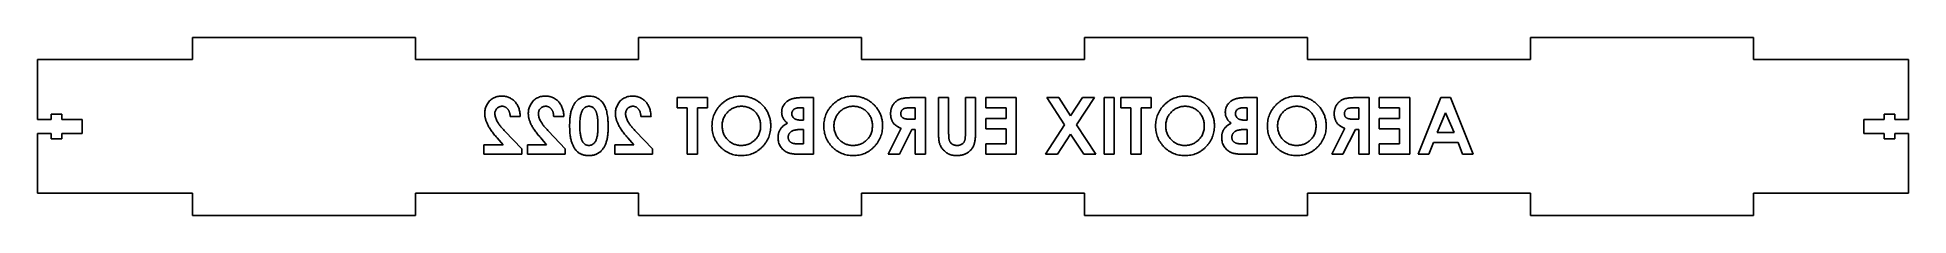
# Model space of a CAD drawing. Header units: millimetres. Extents: x -124 to 296, y -3 to 37.
import ezdxf

# ---------------------------------------------------------------- set-up
doc = ezdxf.new("R2010")
doc.units = ezdxf.units.MM

msp = doc.modelspace()

# ---------------------------------------------------------------- linework, layer by layer
at = {"color": 7, "linetype": 'Continuous', "lineweight": 25}
for p, q in [((-88.84, 36.88), (-88.84, 31.88)), ((-38.84, 36.88), (-88.84, 36.88)), ((-38.84, 31.88), (-38.84, 36.88)), ((11.16, 36.88), (11.16, 31.88)), ((61.16, 36.88), (11.16, 36.88)), ((61.16, 31.88), (61.16, 36.88)), ((111.16, 36.88), (111.16, 31.88)), ((161.16, 36.88), (111.16, 36.88)), ((161.16, 31.88), (161.16, 36.88)), ((211.16, 36.88), (211.16, 31.88)), ((261.16, 36.88), (211.16, 36.88)), ((261.16, 31.88), (261.16, 36.88)), ((-123.64, 31.88), (-123.64, 18.48)), ((-88.84, 31.88), (-123.64, 31.88)), ((11.16, 31.88), (-38.84, 31.88)), ((111.16, 31.88), (61.16, 31.88)), ((211.16, 31.88), (161.16, 31.88)), ((295.96, 31.88), (261.16, 31.88)), ((295.96, 18.48), (295.96, 31.88)), ((26.65, 23.37), (19.81, 23.37)), ((19.81, 23.37), (19.81, 21.09)), ((19.81, 21.09), (22.09, 21.09)), ((22.09, 21.09), (22.09, 10.67)), ((24.37, 21.09), (26.65, 21.09)), ((24.37, 10.67), (24.37, 21.09)), ((26.65, 21.09), (26.65, 23.37)), ((47.42, 21.09), (48.14, 21.09)), ((48.14, 21.09), (48.14, 18.32)), ((50.42, 23.37), (48.38, 23.37)), ((50.42, 10.67), (50.42, 23.37)), ((72.44, 21.09), (73.21, 21.09)), ((75.49, 23.37), (72.84, 23.37)), ((73.21, 21.09), (73.21, 18.49)), ((75.49, 10.67), (75.49, 23.37)), ((80.7, 23.37), (78.42, 23.37)), ((78.42, 23.37), (78.42, 15.8)), ((80.7, 15.41), (80.7, 23.37)), ((86.73, 23.37), (84.45, 23.37)), ((84.45, 23.37), (84.45, 15.11)), ((86.73, 15.8), (86.73, 23.37)), ((95.85, 23.37), (89.01, 23.37)), ((89.01, 23.37), (89.01, 21.09)), ((89.01, 21.09), (93.57, 21.09)), ((93.57, 21.09), (93.57, 18.65)), ((95.85, 10.67), (95.85, 23.37)), ((105.39, 23.37), (102.7, 23.37)), ((102.7, 23.37), (106.71, 17.23)), ((108.05, 19.29), (105.39, 23.37)), ((110.7, 23.37), (108.05, 19.29)), ((109.39, 17.23), (113.39, 23.37)), ((113.39, 23.37), (110.7, 23.37)), ((117.83, 23.37), (115.55, 23.37)), ((115.55, 23.37), (115.55, 10.67)), ((117.83, 10.67), (117.83, 23.37)), ((126.13, 23.37), (119.29, 23.37)), ((119.29, 23.37), (119.29, 21.09)), ((119.29, 21.09), (121.57, 21.09)), ((121.57, 21.09), (121.57, 10.67)), ((123.85, 21.09), (126.13, 21.09)), ((123.85, 10.67), (123.85, 21.09)), ((126.13, 21.09), (126.13, 23.37)), ((146.91, 21.09), (147.62, 21.09)), ((147.62, 21.09), (147.62, 18.32)), ((149.9, 23.37), (147.87, 23.37)), ((149.9, 10.67), (149.9, 23.37)), ((171.92, 21.09), (172.7, 21.09)), ((174.98, 23.37), (172.32, 23.37)), ((172.7, 21.09), (172.7, 18.49)), ((174.98, 10.67), (174.98, 23.37)), ((184.09, 23.37), (177.26, 23.37)), ((177.26, 23.37), (177.26, 21.09)), ((177.26, 21.09), (181.81, 21.09)), ((181.81, 21.09), (181.81, 18.65)), ((184.09, 10.67), (184.09, 23.37)), ((191.1, 23.37), (185.97, 10.67)), ((193.21, 23.37), (191.1, 23.37)), ((198.34, 10.67), (193.21, 23.37)), ((-123.64, 18.48), (-120.56, 18.48)), ((-120.56, 19.68), (-118.14, 19.68)), ((-120.56, 18.48), (-120.56, 19.68)), ((-118.14, 19.68), (-118.14, 18.48)), ((-118.14, 18.48), (-113.64, 18.48)), ((-113.64, 18.48), (-113.64, 15.28)), ((-17.64, 19.14), (-15.36, 19.14)), ((-7.87, 19.14), (-5.59, 19.14)), ((11.67, 19.14), (13.95, 19.14)), ((48.14, 18.32), (47.53, 18.32)), ((73.21, 18.49), (72.33, 18.49)), ((93.57, 18.65), (89.01, 18.65)), ((89.01, 18.65), (89.01, 16.37)), ((106.71, 17.23), (102.44, 10.67)), ((113.67, 10.67), (109.39, 17.23)), ((147.62, 18.32), (147.02, 18.32)), ((172.7, 18.49), (171.81, 18.49)), ((181.81, 18.65), (177.26, 18.65)), ((177.26, 18.65), (177.26, 16.37)), ((190.25, 15.56), (192.15, 19.97)), ((192.15, 19.97), (194.06, 15.56)), ((285.96, 18.48), (290.46, 18.48)), ((285.96, 15.28), (285.96, 18.48)), ((290.46, 19.68), (292.88, 19.68)), ((290.46, 18.48), (290.46, 19.68)), ((292.88, 19.68), (292.88, 18.48)), ((292.88, 18.48), (295.96, 18.48)), ((-123.64, 15.28), (-123.64, 1.88)), ((-120.56, 15.28), (-123.64, 15.28)), ((-120.56, 14.08), (-120.56, 15.28)), ((-118.14, 14.08), (-120.56, 14.08)), ((-118.14, 15.28), (-118.14, 14.08)), ((-113.64, 15.28), (-118.14, 15.28)), ((-19.23, 12.79), (-23.5, 12.79)), ((-23.5, 12.79), (-23.5, 10.67)), ((-20.55, 14.31), (-19.23, 12.79)), ((-15.04, 11.83), (-18.8, 15.83)), ((-9.46, 12.79), (-13.73, 12.79)), ((-13.73, 12.79), (-13.73, 10.67)), ((-10.78, 14.31), (-9.46, 12.79)), ((-5.27, 11.83), (-9.03, 15.83)), ((10.08, 12.79), (5.81, 12.79)), ((5.81, 12.79), (5.81, 10.67)), ((8.75, 14.31), (10.08, 12.79)), ((14.27, 11.83), (10.51, 15.83)), ((48.14, 12.95), (47.48, 12.95)), ((47.59, 16.21), (48.14, 16.21)), ((48.14, 16.21), (48.14, 12.95)), ((70.04, 16.47), (67.11, 10.67)), ((69.64, 10.67), (72.44, 16.21)), ((72.44, 16.21), (73.21, 16.21)), ((73.21, 16.21), (73.21, 10.67)), ((89.01, 16.37), (93.57, 16.37)), ((93.57, 12.95), (89.01, 12.95)), ((89.01, 12.95), (89.01, 10.67)), ((93.57, 16.37), (93.57, 12.95)), ((105.13, 10.67), (108.05, 15.17)), ((108.05, 15.17), (110.98, 10.67)), ((147.62, 12.95), (146.97, 12.95)), ((147.08, 16.21), (147.62, 16.21)), ((147.62, 16.21), (147.62, 12.95)), ((169.52, 16.47), (166.59, 10.67)), ((169.12, 10.67), (171.92, 16.21)), ((171.92, 16.21), (172.7, 16.21)), ((172.7, 16.21), (172.7, 10.67)), ((177.26, 16.37), (181.81, 16.37)), ((181.81, 12.95), (177.26, 12.95)), ((177.26, 12.95), (177.26, 10.67)), ((181.81, 16.37), (181.81, 12.95)), ((188.4, 10.67), (189.39, 13.28)), ((189.39, 13.28), (194.92, 13.28)), ((194.06, 15.56), (190.25, 15.56)), ((194.92, 13.28), (195.91, 10.67)), ((290.46, 15.28), (285.96, 15.28)), ((290.46, 14.08), (290.46, 15.28)), ((292.88, 14.08), (290.46, 14.08)), ((292.88, 15.28), (292.88, 14.08)), ((295.96, 15.28), (292.88, 15.28)), ((295.96, 1.88), (295.96, 15.28)), ((-23.5, 10.67), (-15.04, 10.67)), ((-15.04, 10.67), (-15.04, 11.83)), ((-13.73, 10.67), (-5.27, 10.67)), ((-5.27, 10.67), (-5.27, 11.83)), ((5.81, 10.67), (14.27, 10.67)), ((14.27, 10.67), (14.27, 11.83)), ((22.09, 10.67), (24.37, 10.67)), ((46.85, 10.67), (50.42, 10.67)), ((67.11, 10.67), (69.64, 10.67)), ((73.21, 10.67), (75.49, 10.67)), ((89.01, 10.67), (95.85, 10.67)), ((102.44, 10.67), (105.13, 10.67)), ((110.98, 10.67), (113.67, 10.67)), ((115.55, 10.67), (117.83, 10.67)), ((121.57, 10.67), (123.85, 10.67)), ((146.33, 10.67), (149.9, 10.67)), ((166.59, 10.67), (169.12, 10.67)), ((172.7, 10.67), (174.98, 10.67)), ((177.26, 10.67), (184.09, 10.67)), ((185.97, 10.67), (188.4, 10.67)), ((195.91, 10.67), (198.34, 10.67)), ((-123.64, 1.88), (-88.84, 1.88)), ((-88.84, 1.88), (-88.84, -3.12)), ((-38.84, 1.88), (11.16, 1.88)), ((-38.84, -3.12), (-38.84, 1.88)), ((11.16, 1.88), (11.16, -3.12)), ((61.16, 1.88), (111.16, 1.88)), ((61.16, -3.12), (61.16, 1.88)), ((111.16, 1.88), (111.16, -3.12)), ((161.16, 1.88), (211.16, 1.88)), ((161.16, -3.12), (161.16, 1.88)), ((211.16, 1.88), (211.16, -3.12)), ((261.16, 1.88), (295.96, 1.88)), ((261.16, -3.12), (261.16, 1.88)), ((-88.84, -3.12), (-38.84, -3.12)), ((11.16, -3.12), (61.16, -3.12)), ((111.16, -3.12), (161.16, -3.12)), ((211.16, -3.12), (261.16, -3.12))]:
    msp.add_line(p, q, dxfattribs=at)
for points, knots in [([(-19.53, 23.7), (-19.71, 23.69), (-20.06, 23.68), (-20.57, 23.59), (-21.04, 23.43), (-21.48, 23.21), (-21.89, 22.94), (-22.25, 22.61), (-22.57, 22.22), (-22.84, 21.78), (-23.06, 21.32), (-23.22, 20.85), (-23.32, 20.37), (-23.33, 20.05), (-23.34, 19.89)], [0, 0, 0, 0, 0.089615, 0.174949, 0.257548, 0.338901, 0.420053, 0.501401, 0.584252, 0.67037, 0.756473, 0.839207, 0.92012, 1, 1, 1, 1]), ([(-21.06, 19.73), (-21.06, 19.85), (-21.05, 20.07), (-20.95, 20.4), (-20.81, 20.69), (-20.6, 20.95), (-20.35, 21.16), (-20.07, 21.31), (-19.74, 21.4), (-19.52, 21.41), (-19.4, 21.42)], [0, 0, 0, 0, 0.132755, 0.257234, 0.378601, 0.501406, 0.623942, 0.743642, 0.868121, 1, 1, 1, 1]), ([(-15.36, 19.14), (-15.37, 19.31), (-15.39, 19.65), (-15.47, 20.14), (-15.57, 20.6), (-15.71, 21.03), (-15.88, 21.44), (-16.08, 21.82), (-16.32, 22.16), (-16.59, 22.48), (-16.88, 22.77), (-17.2, 23.02), (-17.54, 23.23), (-17.9, 23.4), (-18.28, 23.54), (-18.68, 23.63), (-19.1, 23.69), (-19.38, 23.69), (-19.53, 23.7)], [0, 0, 0, 0, 0.0749399, 0.1464281, 0.214753, 0.2804215, 0.3436044, 0.4055426, 0.4661995, 0.5265381, 0.5859019, 0.6440896, 0.7016131, 0.7587536, 0.8166294, 0.8756555, 0.9366243, 1, 1, 1, 1]), ([(-19.4, 21.42), (-19.34, 21.42), (-19.22, 21.41), (-19.05, 21.38), (-18.88, 21.33), (-18.72, 21.27), (-18.57, 21.18), (-18.43, 21.07), (-18.29, 20.95), (-18.16, 20.8), (-18.05, 20.65), (-17.94, 20.47), (-17.86, 20.28), (-17.78, 20.08), (-17.73, 19.86), (-17.68, 19.63), (-17.65, 19.39), (-17.64, 19.22), (-17.64, 19.14)], [0, 0, 0, 0, 0.0564669, 0.1111641, 0.1649371, 0.2183218, 0.2723929, 0.3279763, 0.3852911, 0.4449029, 0.5068438, 0.5694882, 0.6341532, 0.7009761, 0.7708975, 0.8436256, 0.9196597, 1, 1, 1, 1]), ([(-9.76, 23.7), (-9.94, 23.69), (-10.29, 23.68), (-10.8, 23.59), (-11.27, 23.43), (-11.71, 23.21), (-12.12, 22.94), (-12.48, 22.61), (-12.8, 22.22), (-13.07, 21.78), (-13.29, 21.32), (-13.45, 20.85), (-13.55, 20.37), (-13.56, 20.05), (-13.57, 19.89)], [0, 0, 0, 0, 0.089615, 0.174949, 0.257548, 0.338901, 0.420053, 0.501401, 0.584252, 0.67037, 0.756473, 0.839207, 0.92012, 1, 1, 1, 1]), ([(-11.29, 19.73), (-11.29, 19.85), (-11.28, 20.07), (-11.18, 20.4), (-11.04, 20.69), (-10.83, 20.95), (-10.58, 21.16), (-10.3, 21.31), (-9.97, 21.4), (-9.75, 21.41), (-9.63, 21.42)], [0, 0, 0, 0, 0.132755, 0.257234, 0.378601, 0.501406, 0.623942, 0.743642, 0.868121, 1, 1, 1, 1]), ([(-5.59, 19.14), (-5.6, 19.31), (-5.62, 19.65), (-5.7, 20.14), (-5.8, 20.6), (-5.94, 21.03), (-6.11, 21.44), (-6.31, 21.82), (-6.55, 22.16), (-6.82, 22.48), (-7.11, 22.77), (-7.43, 23.02), (-7.77, 23.23), (-8.13, 23.4), (-8.51, 23.54), (-8.91, 23.63), (-9.33, 23.69), (-9.61, 23.69), (-9.76, 23.7)], [0, 0, 0, 0, 0.07494, 0.146428, 0.214753, 0.280422, 0.343604, 0.405543, 0.466199, 0.526538, 0.585902, 0.64409, 0.701613, 0.758754, 0.816629, 0.875655, 0.936624, 1, 1, 1, 1]), ([(-9.63, 21.42), (-9.57, 21.42), (-9.45, 21.41), (-9.28, 21.38), (-9.11, 21.33), (-8.95, 21.27), (-8.8, 21.18), (-8.66, 21.07), (-8.52, 20.95), (-8.39, 20.8), (-8.28, 20.65), (-8.18, 20.47), (-8.09, 20.28), (-8.01, 20.08), (-7.96, 19.86), (-7.91, 19.63), (-7.88, 19.39), (-7.88, 19.22), (-7.87, 19.14)], [0, 0, 0, 0, 0.056467, 0.111164, 0.164937, 0.218322, 0.272393, 0.327976, 0.385291, 0.444903, 0.506844, 0.569488, 0.634153, 0.700976, 0.770897, 0.843626, 0.91966, 1, 1, 1, 1]), ([(0.06, 23.7), (-0.05, 23.7), (-0.26, 23.69), (-0.58, 23.66), (-0.89, 23.6), (-1.19, 23.53), (-1.47, 23.43), (-1.75, 23.32), (-2.01, 23.18), (-2.26, 23.02), (-2.5, 22.83), (-2.72, 22.63), (-2.93, 22.4), (-3.12, 22.15), (-3.3, 21.88), (-3.47, 21.58), (-3.62, 21.26), (-3.76, 20.92), (-3.89, 20.55), (-4, 20.15), (-4.09, 19.71), (-4.16, 19.24), (-4.22, 18.73), (-4.26, 18.19), (-4.29, 17.61), (-4.29, 17.22), (-4.29, 17.02)], [0, 0, 0, 0, 0.036635, 0.072034, 0.106626, 0.140306, 0.173619, 0.206426, 0.239067, 0.271883, 0.30484, 0.338529, 0.372616, 0.407548, 0.443719, 0.481312, 0.520113, 0.560913, 0.604025, 0.650075, 0.699572, 0.752363, 0.808789, 0.868954, 0.932675, 1, 1, 1, 1]), ([(-2.01, 17.02), (-2.01, 17.22), (-2.01, 17.6), (-1.98, 18.16), (-1.94, 18.66), (-1.88, 19.12), (-1.8, 19.52), (-1.7, 19.89), (-1.59, 20.2), (-1.46, 20.46), (-1.31, 20.69), (-1.15, 20.88), (-0.99, 21.05), (-0.81, 21.18), (-0.62, 21.29), (-0.42, 21.36), (-0.21, 21.41), (-0.07, 21.41), (0.01, 21.42)], [0, 0, 0, 0, 0.112115, 0.215802, 0.310203, 0.395993, 0.47341, 0.542778, 0.604548, 0.659357, 0.708764, 0.755356, 0.798687, 0.840017, 0.880203, 0.919733, 0.959049, 1, 1, 1, 1]), ([(0.01, 21.42), (0.11, 21.41), (0.3, 21.4), (0.59, 21.33), (0.85, 21.2), (1.06, 21.06), (1.21, 20.92), (1.32, 20.79), (1.42, 20.65), (1.51, 20.49), (1.6, 20.31), (1.68, 20.11), (1.75, 19.9), (1.81, 19.67), (1.87, 19.41), (1.92, 19.13), (1.97, 18.82), (2, 18.49), (2.03, 18.12), (2.05, 17.73), (2.06, 17.31), (2.06, 17.02), (2.06, 16.87)], [0, 0, 0, 0, 0.053834, 0.105543, 0.158054, 0.211987, 0.240207, 0.269794, 0.301343, 0.334608, 0.370284, 0.408089, 0.448681, 0.492069, 0.538664, 0.590371, 0.646388, 0.707195, 0.772947, 0.843643, 0.919308, 1, 1, 1, 1]), ([(3.3, 21.97), (3.2, 22.11), (3.01, 22.38), (2.67, 22.73), (2.31, 23.03), (1.91, 23.27), (1.49, 23.47), (1.04, 23.6), (0.56, 23.68), (0.23, 23.69), (0.06, 23.7)], [0, 0, 0, 0, 0.132314, 0.2587, 0.380912, 0.500535, 0.620923, 0.742376, 0.868281, 1, 1, 1, 1]), ([(4.34, 16.9), (4.34, 17.18), (4.33, 17.72), (4.28, 18.51), (4.2, 19.23), (4.09, 19.9), (3.95, 20.5), (3.76, 21.05), (3.56, 21.54), (3.38, 21.83), (3.3, 21.97)], [0, 0, 0, 0, 0.1610711, 0.3107888, 0.4499038, 0.5783763, 0.6966172, 0.8059873, 0.9065617, 1, 1, 1, 1]), ([(9.78, 23.7), (9.6, 23.69), (9.25, 23.68), (8.74, 23.59), (8.27, 23.43), (7.82, 23.21), (7.42, 22.94), (7.06, 22.61), (6.74, 22.22), (6.47, 21.78), (6.25, 21.32), (6.09, 20.85), (5.98, 20.37), (5.97, 20.05), (5.97, 19.89)], [0, 0, 0, 0, 0.089615, 0.174949, 0.257548, 0.338901, 0.420053, 0.501401, 0.584252, 0.67037, 0.756473, 0.839207, 0.92012, 1, 1, 1, 1]), ([(8.25, 19.73), (8.25, 19.85), (8.26, 20.07), (8.35, 20.4), (8.5, 20.69), (8.71, 20.95), (8.95, 21.16), (9.24, 21.31), (9.57, 21.4), (9.79, 21.41), (9.91, 21.42)], [0, 0, 0, 0, 0.132755, 0.257234, 0.378601, 0.501406, 0.623942, 0.743642, 0.868121, 1, 1, 1, 1]), ([(13.95, 19.14), (13.94, 19.31), (13.92, 19.65), (13.84, 20.14), (13.74, 20.6), (13.6, 21.03), (13.43, 21.44), (13.23, 21.82), (12.99, 22.16), (12.72, 22.48), (12.42, 22.77), (12.11, 23.02), (11.77, 23.23), (11.41, 23.4), (11.03, 23.54), (10.63, 23.63), (10.21, 23.69), (9.93, 23.69), (9.78, 23.7)], [0, 0, 0, 0, 0.0749399, 0.1464281, 0.214753, 0.2804215, 0.3436044, 0.4055426, 0.4661995, 0.5265381, 0.5859019, 0.6440896, 0.7016131, 0.7587536, 0.8166294, 0.8756555, 0.9366243, 1, 1, 1, 1]), ([(9.91, 21.42), (9.97, 21.42), (10.09, 21.41), (10.26, 21.38), (10.43, 21.33), (10.59, 21.27), (10.74, 21.18), (10.88, 21.07), (11.02, 20.95), (11.14, 20.8), (11.26, 20.65), (11.36, 20.47), (11.45, 20.28), (11.52, 20.08), (11.58, 19.86), (11.62, 19.63), (11.66, 19.39), (11.66, 19.22), (11.67, 19.14)], [0, 0, 0, 0, 0.056467, 0.111164, 0.164937, 0.218322, 0.272393, 0.327976, 0.385291, 0.444903, 0.506844, 0.569488, 0.634153, 0.700976, 0.770897, 0.843626, 0.91966, 1, 1, 1, 1]), ([(34.19, 23.7), (33.97, 23.69), (33.54, 23.68), (32.89, 23.59), (32.28, 23.43), (31.68, 23.22), (31.11, 22.94), (30.57, 22.6), (30.05, 22.2), (29.55, 21.75), (29.1, 21.25), (28.71, 20.72), (28.37, 20.17), (28.1, 19.58), (27.88, 18.97), (27.74, 18.33), (27.64, 17.67), (27.63, 17.21), (27.62, 16.98)], [0, 0, 0, 0, 0.063396, 0.125157, 0.185649, 0.245977, 0.306108, 0.367351, 0.429902, 0.49454, 0.559373, 0.62241, 0.684357, 0.745807, 0.80743, 0.869996, 0.933928, 1, 1, 1, 1]), ([(29.9, 17.01), (29.91, 17.17), (29.91, 17.46), (29.97, 17.9), (30.07, 18.32), (30.21, 18.72), (30.39, 19.1), (30.61, 19.47), (30.86, 19.82), (31.16, 20.14), (31.48, 20.44), (31.82, 20.7), (32.18, 20.93), (32.56, 21.1), (32.95, 21.24), (33.36, 21.35), (33.79, 21.41), (34.08, 21.41), (34.23, 21.42)], [0, 0, 0, 0, 0.065939, 0.129791, 0.192175, 0.253617, 0.314719, 0.376282, 0.438973, 0.503175, 0.567329, 0.629651, 0.69065, 0.751238, 0.811754, 0.872788, 0.93554, 1, 1, 1, 1]), ([(40.81, 17.03), (40.81, 17.18), (40.81, 17.48), (40.76, 17.92), (40.69, 18.35), (40.59, 18.78), (40.47, 19.19), (40.32, 19.6), (40.14, 19.99), (39.94, 20.38), (39.71, 20.75), (39.45, 21.11), (39.18, 21.44), (38.89, 21.75), (38.57, 22.04), (38.24, 22.32), (37.89, 22.57), (37.51, 22.81), (37.13, 23.02), (36.73, 23.2), (36.32, 23.35), (35.91, 23.48), (35.49, 23.58), (35.07, 23.65), (34.63, 23.69), (34.34, 23.7), (34.19, 23.7)], [0, 0, 0, 0, 0.0431143, 0.0856828, 0.1275943, 0.1690586, 0.210432, 0.2518112, 0.2934438, 0.3353809, 0.3774766, 0.4186885, 0.459873, 0.5008729, 0.5418728, 0.5832118, 0.6247632, 0.6669876, 0.7093697, 0.7511027, 0.7925684, 0.8335451, 0.8748274, 0.9160177, 0.9578592, 1, 1, 1, 1]), ([(34.23, 21.42), (34.38, 21.41), (34.67, 21.41), (35.1, 21.35), (35.51, 21.25), (35.91, 21.11), (36.28, 20.94), (36.64, 20.72), (36.98, 20.46), (37.3, 20.17), (37.58, 19.85), (37.84, 19.51), (38.05, 19.14), (38.23, 18.75), (38.36, 18.34), (38.46, 17.91), (38.52, 17.46), (38.53, 17.15), (38.53, 17)], [0, 0, 0, 0, 0.0646087, 0.1275118, 0.1885213, 0.2487082, 0.3085983, 0.3688122, 0.4298875, 0.4928024, 0.5557433, 0.6174853, 0.678969, 0.7401977, 0.8023601, 0.8662448, 0.9317068, 1, 1, 1, 1]), ([(45.79, 23.15), (45.7, 23.12), (45.51, 23.07), (45.24, 22.96), (44.99, 22.85), (44.75, 22.71), (44.52, 22.56), (44.31, 22.39), (44.12, 22.21), (43.94, 22.01), (43.78, 21.8), (43.64, 21.58), (43.52, 21.35), (43.42, 21.11), (43.35, 20.86), (43.29, 20.6), (43.26, 20.33), (43.26, 20.15), (43.25, 20.06)], [0, 0, 0, 0, 0.06875, 0.134909, 0.199721, 0.262974, 0.325357, 0.387336, 0.449407, 0.511118, 0.572473, 0.633077, 0.692861, 0.752561, 0.812738, 0.873479, 0.935776, 1, 1, 1, 1]), ([(45.53, 19.75), (45.54, 19.85), (45.55, 20.04), (45.64, 20.31), (45.79, 20.55), (45.96, 20.71), (46.13, 20.82), (46.27, 20.89), (46.42, 20.96), (46.59, 21.01), (46.78, 21.04), (46.98, 21.07), (47.2, 21.09), (47.35, 21.09), (47.42, 21.09)], [0, 0, 0, 0, 0.112332, 0.217189, 0.320776, 0.429446, 0.48689, 0.547348, 0.610552, 0.67854, 0.751006, 0.828563, 0.911494, 1, 1, 1, 1]), ([(48.38, 23.37), (48.24, 23.37), (47.96, 23.37), (47.57, 23.36), (47.2, 23.34), (46.86, 23.32), (46.55, 23.28), (46.27, 23.25), (46.02, 23.2), (45.87, 23.16), (45.79, 23.15)], [0, 0, 0, 0, 0.1639957, 0.3173286, 0.4580599, 0.5891584, 0.707952, 0.816322, 0.9135847, 1, 1, 1, 1]), ([(59.27, 23.7), (59.05, 23.69), (58.61, 23.68), (57.97, 23.59), (57.35, 23.43), (56.76, 23.22), (56.19, 22.94), (55.64, 22.6), (55.12, 22.2), (54.63, 21.75), (54.18, 21.25), (53.78, 20.72), (53.45, 20.17), (53.17, 19.58), (52.96, 18.97), (52.81, 18.33), (52.71, 17.67), (52.7, 17.21), (52.7, 16.98)], [0, 0, 0, 0, 0.063396, 0.125157, 0.185649, 0.245977, 0.306108, 0.367351, 0.429902, 0.49454, 0.559373, 0.62241, 0.684357, 0.745807, 0.80743, 0.869996, 0.933928, 1, 1, 1, 1]), ([(54.98, 17.01), (54.98, 17.17), (54.99, 17.46), (55.05, 17.9), (55.15, 18.32), (55.29, 18.72), (55.46, 19.1), (55.68, 19.47), (55.94, 19.82), (56.23, 20.14), (56.55, 20.44), (56.89, 20.7), (57.25, 20.93), (57.63, 21.1), (58.02, 21.24), (58.43, 21.35), (58.86, 21.41), (59.15, 21.41), (59.3, 21.42)], [0, 0, 0, 0, 0.0659391, 0.1297911, 0.1921752, 0.253617, 0.3147191, 0.3762823, 0.438973, 0.5031747, 0.5673295, 0.629651, 0.6906499, 0.7512376, 0.8117541, 0.8727878, 0.9355396, 1, 1, 1, 1]), ([(65.89, 17.03), (65.88, 17.18), (65.88, 17.48), (65.83, 17.92), (65.77, 18.35), (65.67, 18.78), (65.55, 19.19), (65.39, 19.6), (65.22, 19.99), (65.01, 20.38), (64.78, 20.75), (64.53, 21.11), (64.26, 21.44), (63.96, 21.75), (63.65, 22.04), (63.32, 22.32), (62.96, 22.57), (62.59, 22.81), (62.2, 23.02), (61.8, 23.2), (61.4, 23.35), (60.99, 23.48), (60.57, 23.58), (60.14, 23.65), (59.71, 23.69), (59.41, 23.7), (59.27, 23.7)], [0, 0, 0, 0, 0.043114, 0.085683, 0.127594, 0.169059, 0.210432, 0.251811, 0.293444, 0.335381, 0.377477, 0.418688, 0.459873, 0.500873, 0.541873, 0.583212, 0.624763, 0.666988, 0.70937, 0.751103, 0.792568, 0.833545, 0.874827, 0.916018, 0.957859, 1, 1, 1, 1]), ([(59.3, 21.42), (59.45, 21.41), (59.74, 21.41), (60.17, 21.35), (60.59, 21.25), (60.98, 21.11), (61.36, 20.94), (61.71, 20.72), (62.05, 20.46), (62.37, 20.17), (62.66, 19.85), (62.91, 19.51), (63.13, 19.14), (63.3, 18.75), (63.44, 18.34), (63.53, 17.91), (63.6, 17.46), (63.6, 17.15), (63.61, 17)], [0, 0, 0, 0, 0.0646087, 0.1275118, 0.1885213, 0.2487082, 0.3085983, 0.3688122, 0.4298875, 0.4928024, 0.5557433, 0.6174853, 0.678969, 0.7401977, 0.8023601, 0.8662448, 0.9317068, 1, 1, 1, 1]), ([(72.84, 23.37), (72.66, 23.37), (72.32, 23.37), (71.84, 23.35), (71.39, 23.32), (70.98, 23.28), (70.61, 23.23), (70.28, 23.17), (69.99, 23.1), (69.73, 23.01), (69.5, 22.91), (69.29, 22.79), (69.08, 22.66), (68.89, 22.52), (68.71, 22.36), (68.54, 22.18), (68.38, 21.99), (68.24, 21.78), (68.11, 21.56), (67.99, 21.34), (67.9, 21.1), (67.81, 20.85), (67.75, 20.59), (67.71, 20.32), (67.68, 20.05), (67.68, 19.86), (67.68, 19.76)], [0, 0, 0, 0, 0.072889, 0.1401861, 0.2022774, 0.2588951, 0.3104829, 0.3570952, 0.3985136, 0.4350375, 0.4692515, 0.502805, 0.5362104, 0.5693794, 0.6028015, 0.6366658, 0.6709287, 0.705803, 0.7411891, 0.7763043, 0.8120043, 0.847969, 0.8845218, 0.9219742, 0.9601982, 1, 1, 1, 1]), ([(69.96, 19.79), (69.96, 19.86), (69.96, 19.99), (70.01, 20.18), (70.09, 20.36), (70.2, 20.52), (70.34, 20.66), (70.5, 20.79), (70.69, 20.89), (70.85, 20.95), (71.01, 20.99), (71.15, 21.02), (71.31, 21.04), (71.49, 21.06), (71.7, 21.08), (71.92, 21.09), (72.17, 21.09), (72.35, 21.09), (72.44, 21.09)], [0, 0, 0, 0, 0.063769, 0.125262, 0.185414, 0.246807, 0.309422, 0.372533, 0.437733, 0.50575, 0.544013, 0.58837, 0.640389, 0.697897, 0.763272, 0.834979, 0.913874, 1, 1, 1, 1]), ([(133.68, 23.7), (133.45, 23.69), (133.02, 23.68), (132.38, 23.59), (131.76, 23.43), (131.17, 23.22), (130.6, 22.94), (130.05, 22.6), (129.53, 22.2), (129.04, 21.75), (128.58, 21.25), (128.19, 20.72), (127.86, 20.17), (127.58, 19.58), (127.37, 18.97), (127.22, 18.33), (127.12, 17.67), (127.11, 17.21), (127.11, 16.98)], [0, 0, 0, 0, 0.063396, 0.125157, 0.185649, 0.245977, 0.306108, 0.367351, 0.429902, 0.49454, 0.559373, 0.62241, 0.684357, 0.745807, 0.80743, 0.869996, 0.933928, 1, 1, 1, 1]), ([(129.39, 17.01), (129.39, 17.17), (129.4, 17.46), (129.46, 17.9), (129.56, 18.32), (129.69, 18.72), (129.87, 19.1), (130.09, 19.47), (130.35, 19.82), (130.64, 20.14), (130.96, 20.44), (131.3, 20.7), (131.66, 20.93), (132.04, 21.1), (132.43, 21.24), (132.84, 21.35), (133.27, 21.41), (133.56, 21.41), (133.71, 21.42)], [0, 0, 0, 0, 0.065939, 0.129791, 0.192175, 0.253617, 0.314719, 0.376282, 0.438973, 0.503175, 0.567329, 0.629651, 0.69065, 0.751238, 0.811754, 0.872788, 0.93554, 1, 1, 1, 1]), ([(140.3, 17.03), (140.29, 17.18), (140.29, 17.48), (140.24, 17.92), (140.18, 18.35), (140.08, 18.78), (139.96, 19.19), (139.8, 19.6), (139.63, 19.99), (139.42, 20.38), (139.19, 20.75), (138.94, 21.11), (138.67, 21.44), (138.37, 21.75), (138.06, 22.04), (137.73, 22.32), (137.37, 22.57), (137, 22.81), (136.61, 23.02), (136.21, 23.2), (135.81, 23.35), (135.4, 23.48), (134.98, 23.58), (134.55, 23.65), (134.11, 23.69), (133.82, 23.7), (133.68, 23.7)], [0, 0, 0, 0, 0.043114, 0.085683, 0.127594, 0.169059, 0.210432, 0.251811, 0.293444, 0.335381, 0.377477, 0.418688, 0.459873, 0.500873, 0.541873, 0.583212, 0.624763, 0.666988, 0.70937, 0.751103, 0.792568, 0.833545, 0.874827, 0.916018, 0.957859, 1, 1, 1, 1]), ([(133.71, 21.42), (133.86, 21.41), (134.15, 21.41), (134.58, 21.35), (135, 21.25), (135.39, 21.11), (135.77, 20.94), (136.12, 20.72), (136.46, 20.46), (136.78, 20.17), (137.07, 19.85), (137.32, 19.51), (137.54, 19.14), (137.71, 18.75), (137.85, 18.34), (137.94, 17.91), (138, 17.46), (138.01, 17.15), (138.02, 17)], [0, 0, 0, 0, 0.0646087, 0.1275118, 0.1885213, 0.2487082, 0.3085983, 0.3688122, 0.4298875, 0.4928024, 0.5557433, 0.6174853, 0.678969, 0.7401977, 0.8023601, 0.8662448, 0.9317068, 1, 1, 1, 1]), ([(145.28, 23.15), (145.18, 23.12), (144.99, 23.07), (144.72, 22.96), (144.47, 22.85), (144.23, 22.71), (144, 22.56), (143.8, 22.39), (143.6, 22.21), (143.42, 22.01), (143.26, 21.8), (143.12, 21.58), (143, 21.35), (142.9, 21.11), (142.83, 20.86), (142.78, 20.6), (142.74, 20.33), (142.74, 20.15), (142.74, 20.06)], [0, 0, 0, 0, 0.06875, 0.134909, 0.199721, 0.262974, 0.325357, 0.387336, 0.449407, 0.511118, 0.572473, 0.633077, 0.692861, 0.752561, 0.812738, 0.873479, 0.935776, 1, 1, 1, 1]), ([(145.02, 19.75), (145.02, 19.85), (145.03, 20.04), (145.12, 20.31), (145.27, 20.55), (145.45, 20.71), (145.61, 20.82), (145.75, 20.89), (145.9, 20.96), (146.08, 21.01), (146.26, 21.04), (146.46, 21.07), (146.68, 21.09), (146.83, 21.09), (146.91, 21.09)], [0, 0, 0, 0, 0.112332, 0.217189, 0.320776, 0.429446, 0.48689, 0.547348, 0.610552, 0.67854, 0.751006, 0.828563, 0.911494, 1, 1, 1, 1]), ([(147.87, 23.37), (147.72, 23.37), (147.45, 23.37), (147.05, 23.36), (146.68, 23.34), (146.34, 23.32), (146.03, 23.28), (145.75, 23.25), (145.5, 23.2), (145.35, 23.16), (145.28, 23.15)], [0, 0, 0, 0, 0.163996, 0.317329, 0.45806, 0.589158, 0.707952, 0.816322, 0.913585, 1, 1, 1, 1]), ([(158.75, 23.7), (158.53, 23.69), (158.09, 23.68), (157.45, 23.59), (156.83, 23.43), (156.24, 23.22), (155.67, 22.94), (155.12, 22.6), (154.6, 22.2), (154.11, 21.75), (153.66, 21.25), (153.27, 20.72), (152.93, 20.17), (152.65, 19.58), (152.44, 18.97), (152.29, 18.33), (152.2, 17.67), (152.19, 17.21), (152.18, 16.98)], [0, 0, 0, 0, 0.063396, 0.125157, 0.185649, 0.245977, 0.306108, 0.367351, 0.429902, 0.49454, 0.559373, 0.62241, 0.684357, 0.745807, 0.80743, 0.869996, 0.933928, 1, 1, 1, 1]), ([(154.46, 17.01), (154.46, 17.17), (154.47, 17.46), (154.53, 17.9), (154.63, 18.32), (154.77, 18.72), (154.95, 19.1), (155.16, 19.47), (155.42, 19.82), (155.72, 20.14), (156.03, 20.44), (156.38, 20.7), (156.73, 20.93), (157.11, 21.1), (157.51, 21.24), (157.92, 21.35), (158.35, 21.41), (158.64, 21.41), (158.79, 21.42)], [0, 0, 0, 0, 0.065939, 0.129791, 0.192175, 0.253617, 0.314719, 0.376282, 0.438973, 0.503175, 0.567329, 0.629651, 0.69065, 0.751238, 0.811754, 0.872788, 0.93554, 1, 1, 1, 1]), ([(165.37, 17.03), (165.37, 17.18), (165.36, 17.48), (165.32, 17.92), (165.25, 18.35), (165.15, 18.78), (165.03, 19.19), (164.88, 19.6), (164.7, 19.99), (164.49, 20.38), (164.26, 20.75), (164.01, 21.11), (163.74, 21.44), (163.45, 21.75), (163.13, 22.04), (162.8, 22.32), (162.44, 22.57), (162.07, 22.81), (161.69, 23.02), (161.29, 23.2), (160.88, 23.35), (160.47, 23.48), (160.05, 23.58), (159.62, 23.65), (159.19, 23.69), (158.9, 23.7), (158.75, 23.7)], [0, 0, 0, 0, 0.043114, 0.085683, 0.127594, 0.169059, 0.210432, 0.251811, 0.293444, 0.335381, 0.377477, 0.418688, 0.459873, 0.500873, 0.541873, 0.583212, 0.624763, 0.666988, 0.70937, 0.751103, 0.792568, 0.833545, 0.874827, 0.916018, 0.957859, 1, 1, 1, 1]), ([(158.79, 21.42), (158.93, 21.41), (159.23, 21.41), (159.66, 21.35), (160.07, 21.25), (160.46, 21.11), (160.84, 20.94), (161.2, 20.72), (161.53, 20.46), (161.85, 20.17), (162.14, 19.85), (162.4, 19.51), (162.61, 19.14), (162.79, 18.75), (162.92, 18.34), (163.02, 17.91), (163.08, 17.46), (163.09, 17.15), (163.09, 17)], [0, 0, 0, 0, 0.064609, 0.127512, 0.188521, 0.248708, 0.308598, 0.368812, 0.429888, 0.492802, 0.555743, 0.617485, 0.678969, 0.740198, 0.80236, 0.866245, 0.931707, 1, 1, 1, 1]), ([(172.32, 23.37), (172.14, 23.37), (171.81, 23.37), (171.32, 23.35), (170.87, 23.32), (170.46, 23.28), (170.09, 23.23), (169.76, 23.17), (169.47, 23.1), (169.22, 23.01), (168.99, 22.91), (168.77, 22.79), (168.57, 22.66), (168.38, 22.52), (168.2, 22.36), (168.02, 22.18), (167.87, 21.99), (167.72, 21.78), (167.59, 21.56), (167.47, 21.34), (167.38, 21.1), (167.3, 20.85), (167.24, 20.59), (167.19, 20.32), (167.16, 20.05), (167.16, 19.86), (167.16, 19.76)], [0, 0, 0, 0, 0.072889, 0.140186, 0.202277, 0.258895, 0.310483, 0.357095, 0.398514, 0.435038, 0.469251, 0.502805, 0.53621, 0.569379, 0.602801, 0.636666, 0.670929, 0.705803, 0.741189, 0.776304, 0.812004, 0.847969, 0.884522, 0.921974, 0.960198, 1, 1, 1, 1]), ([(169.44, 19.79), (169.44, 19.86), (169.45, 19.99), (169.5, 20.18), (169.58, 20.36), (169.69, 20.52), (169.83, 20.66), (169.99, 20.79), (170.17, 20.89), (170.34, 20.95), (170.49, 20.99), (170.63, 21.02), (170.79, 21.04), (170.97, 21.06), (171.18, 21.08), (171.41, 21.09), (171.66, 21.09), (171.83, 21.09), (171.92, 21.09)], [0, 0, 0, 0, 0.063769, 0.125262, 0.185414, 0.246807, 0.309422, 0.372533, 0.437733, 0.50575, 0.544013, 0.58837, 0.640389, 0.697897, 0.763272, 0.834979, 0.913874, 1, 1, 1, 1]), ([(-23.34, 19.89), (-23.34, 19.79), (-23.33, 19.6), (-23.3, 19.3), (-23.26, 19), (-23.19, 18.7), (-23.11, 18.39), (-23, 18.07), (-22.88, 17.75), (-22.74, 17.42), (-22.57, 17.08), (-22.38, 16.73), (-22.15, 16.36), (-21.89, 15.98), (-21.6, 15.58), (-21.28, 15.17), (-20.93, 14.74), (-20.68, 14.45), (-20.55, 14.31)], [0, 0, 0, 0, 0.045518, 0.091616, 0.139247, 0.188242, 0.238673, 0.290664, 0.34484, 0.400432, 0.459144, 0.522551, 0.590101, 0.66226, 0.739681, 0.821575, 0.90833, 1, 1, 1, 1]), ([(-18.8, 15.83), (-18.9, 15.95), (-19.12, 16.17), (-19.42, 16.5), (-19.69, 16.82), (-19.92, 17.12), (-20.14, 17.4), (-20.32, 17.66), (-20.48, 17.91), (-20.65, 18.2), (-20.81, 18.56), (-20.95, 18.96), (-21.04, 19.35), (-21.05, 19.61), (-21.06, 19.73)], [0, 0, 0, 0, 0.103844, 0.201115, 0.291116, 0.374348, 0.450707, 0.52004, 0.583258, 0.639578, 0.741537, 0.83506, 0.920873, 1, 1, 1, 1]), ([(-13.57, 19.89), (-13.57, 19.79), (-13.56, 19.6), (-13.53, 19.3), (-13.49, 19), (-13.42, 18.7), (-13.34, 18.39), (-13.24, 18.07), (-13.11, 17.75), (-12.97, 17.42), (-12.81, 17.08), (-12.61, 16.73), (-12.38, 16.36), (-12.12, 15.98), (-11.83, 15.58), (-11.51, 15.17), (-11.16, 14.74), (-10.91, 14.45), (-10.78, 14.31)], [0, 0, 0, 0, 0.045518, 0.091616, 0.139247, 0.188242, 0.238673, 0.290664, 0.34484, 0.400432, 0.459144, 0.522551, 0.590101, 0.66226, 0.739681, 0.821575, 0.90833, 1, 1, 1, 1]), ([(-9.03, 15.83), (-9.14, 15.95), (-9.35, 16.17), (-9.65, 16.5), (-9.92, 16.82), (-10.16, 17.12), (-10.37, 17.4), (-10.56, 17.66), (-10.71, 17.91), (-10.88, 18.2), (-11.04, 18.56), (-11.18, 18.96), (-11.27, 19.35), (-11.28, 19.61), (-11.29, 19.73)], [0, 0, 0, 0, 0.103844, 0.201115, 0.291116, 0.374348, 0.450707, 0.52004, 0.583258, 0.639578, 0.741537, 0.83506, 0.920873, 1, 1, 1, 1]), ([(-4.29, 17.02), (-4.29, 16.81), (-4.29, 16.41), (-4.26, 15.83), (-4.22, 15.29), (-4.16, 14.78), (-4.08, 14.3), (-3.99, 13.86), (-3.89, 13.45), (-3.76, 13.08), (-3.62, 12.74), (-3.46, 12.42), (-3.3, 12.13), (-3.13, 11.85), (-2.94, 11.61), (-2.74, 11.38), (-2.52, 11.18), (-2.3, 11), (-2.07, 10.85), (-1.82, 10.71), (-1.55, 10.6), (-1.27, 10.51), (-0.97, 10.44), (-0.66, 10.38), (-0.34, 10.35), (-0.12, 10.35), (0, 10.35)], [0, 0, 0, 0, 0.068491, 0.133077, 0.193829, 0.251083, 0.304401, 0.354408, 0.401295, 0.444701, 0.485692, 0.524676, 0.562307, 0.597947, 0.632474, 0.665752, 0.697985, 0.729586, 0.760825, 0.792355, 0.824313, 0.857156, 0.890927, 0.92596, 0.962061, 1, 1, 1, 1]), ([(-1.38, 13.5), (-1.44, 13.59), (-1.54, 13.79), (-1.67, 14.12), (-1.77, 14.5), (-1.86, 14.91), (-1.92, 15.38), (-1.98, 15.89), (-2, 16.44), (-2.01, 16.82), (-2.01, 17.02)], [0, 0, 0, 0, 0.088871, 0.186355, 0.294078, 0.412237, 0.541778, 0.682703, 0.835096, 1, 1, 1, 1]), ([(0, 10.35), (0.11, 10.35), (0.33, 10.35), (0.66, 10.38), (0.97, 10.44), (1.27, 10.51), (1.56, 10.6), (1.83, 10.72), (2.09, 10.85), (2.33, 11.01), (2.56, 11.19), (2.78, 11.39), (2.98, 11.61), (3.17, 11.85), (3.35, 12.11), (3.52, 12.4), (3.67, 12.71), (3.81, 13.04), (3.94, 13.4), (4.05, 13.79), (4.14, 14.22), (4.21, 14.69), (4.27, 15.19), (4.31, 15.73), (4.34, 16.3), (4.34, 16.69), (4.34, 16.9)], [0, 0, 0, 0, 0.038217, 0.074867, 0.110158, 0.144454, 0.17808, 0.211171, 0.243687, 0.275872, 0.308376, 0.341263, 0.37515, 0.409655, 0.445157, 0.482073, 0.520576, 0.560554, 0.603108, 0.648689, 0.697948, 0.750768, 0.807309, 0.867656, 0.931861, 1, 1, 1, 1]), ([(2.06, 16.87), (2.06, 16.68), (2.05, 16.31), (2.03, 15.77), (1.98, 15.29), (1.93, 14.85), (1.84, 14.46), (1.75, 14.11), (1.63, 13.8), (1.5, 13.55), (1.35, 13.33), (1.19, 13.14), (1.02, 12.98), (0.84, 12.85), (0.65, 12.75), (0.44, 12.68), (0.23, 12.63), (0.08, 12.63), (0.01, 12.63)], [0, 0, 0, 0, 0.110734, 0.212341, 0.305502, 0.389835, 0.46669, 0.535262, 0.596763, 0.651066, 0.701036, 0.74786, 0.791833, 0.834284, 0.875334, 0.916035, 0.957652, 1, 1, 1, 1]), ([(5.97, 19.89), (5.97, 19.79), (5.97, 19.6), (6, 19.3), (6.05, 19), (6.12, 18.7), (6.2, 18.39), (6.3, 18.07), (6.43, 17.75), (6.57, 17.42), (6.73, 17.08), (6.93, 16.73), (7.16, 16.36), (7.41, 15.98), (7.7, 15.58), (8.03, 15.17), (8.38, 14.74), (8.63, 14.45), (8.75, 14.31)], [0, 0, 0, 0, 0.045518, 0.091616, 0.139247, 0.188242, 0.238673, 0.290664, 0.34484, 0.400432, 0.459144, 0.522551, 0.590101, 0.66226, 0.739681, 0.821575, 0.90833, 1, 1, 1, 1]), ([(10.51, 15.83), (10.4, 15.95), (10.19, 16.17), (9.89, 16.5), (9.62, 16.82), (9.38, 17.12), (9.17, 17.4), (8.98, 17.66), (8.83, 17.91), (8.66, 18.2), (8.5, 18.56), (8.36, 18.96), (8.27, 19.35), (8.25, 19.61), (8.25, 19.73)], [0, 0, 0, 0, 0.103844, 0.201115, 0.291116, 0.374348, 0.450707, 0.52004, 0.583258, 0.639578, 0.741537, 0.83506, 0.920873, 1, 1, 1, 1]), ([(27.62, 16.98), (27.63, 16.76), (27.64, 16.31), (27.73, 15.65), (27.88, 15.02), (28.09, 14.41), (28.36, 13.83), (28.69, 13.28), (29.08, 12.76), (29.53, 12.26), (30.02, 11.82), (30.53, 11.42), (31.08, 11.09), (31.65, 10.82), (32.24, 10.6), (32.86, 10.45), (33.51, 10.36), (33.95, 10.35), (34.17, 10.35)], [0, 0, 0, 0, 0.065722, 0.129508, 0.191722, 0.253161, 0.314316, 0.375952, 0.43862, 0.502973, 0.567129, 0.629552, 0.690477, 0.751072, 0.811668, 0.872929, 0.935501, 1, 1, 1, 1]), ([(34.18, 12.63), (34.04, 12.63), (33.75, 12.64), (33.33, 12.7), (32.92, 12.8), (32.53, 12.93), (32.16, 13.11), (31.8, 13.33), (31.47, 13.59), (31.15, 13.89), (30.86, 14.21), (30.6, 14.56), (30.38, 14.92), (30.21, 15.3), (30.07, 15.7), (29.98, 16.13), (29.91, 16.56), (29.91, 16.86), (29.9, 17.01)], [0, 0, 0, 0, 0.064147, 0.126212, 0.186841, 0.246936, 0.307256, 0.368151, 0.430071, 0.493875, 0.557981, 0.62087, 0.682525, 0.744036, 0.805889, 0.868968, 0.933247, 1, 1, 1, 1]), ([(34.17, 10.35), (34.41, 10.35), (34.87, 10.36), (35.54, 10.46), (36.18, 10.61), (36.79, 10.83), (37.37, 11.11), (37.93, 11.45), (38.44, 11.86), (38.93, 12.32), (39.37, 12.82), (39.76, 13.35), (40.08, 13.91), (40.35, 14.49), (40.56, 15.09), (40.71, 15.71), (40.79, 16.36), (40.81, 16.8), (40.81, 17.03)], [0, 0, 0, 0, 0.066749, 0.131152, 0.193732, 0.255326, 0.316388, 0.378027, 0.440406, 0.504557, 0.568658, 0.630986, 0.692288, 0.752615, 0.8132, 0.874016, 0.936158, 1, 1, 1, 1]), ([(38.53, 17), (38.53, 16.82), (38.52, 16.48), (38.45, 15.98), (38.32, 15.51), (38.15, 15.07), (37.93, 14.66), (37.66, 14.27), (37.34, 13.92), (37.09, 13.71), (36.97, 13.6)], [0, 0, 0, 0, 0.134807, 0.264199, 0.388462, 0.509942, 0.63041, 0.750671, 0.873455, 1, 1, 1, 1]), ([(44.57, 17.61), (44.48, 17.57), (44.31, 17.48), (44.06, 17.33), (43.83, 17.17), (43.61, 17.01), (43.42, 16.83), (43.24, 16.65), (43.09, 16.46), (42.95, 16.26), (42.83, 16.06), (42.73, 15.84), (42.64, 15.61), (42.56, 15.38), (42.51, 15.13), (42.47, 14.88), (42.44, 14.62), (42.44, 14.44), (42.44, 14.35)], [0, 0, 0, 0, 0.072791, 0.142723, 0.209491, 0.274716, 0.336886, 0.397686, 0.457054, 0.515313, 0.572822, 0.630776, 0.689505, 0.748743, 0.809225, 0.870715, 0.934265, 1, 1, 1, 1]), ([(43.25, 20.06), (43.26, 19.94), (43.27, 19.71), (43.32, 19.36), (43.42, 19.04), (43.56, 18.73), (43.74, 18.43), (43.97, 18.14), (44.25, 17.87), (44.46, 17.7), (44.57, 17.61)], [0, 0, 0, 0, 0.12327, 0.242641, 0.359427, 0.47555, 0.593898, 0.720202, 0.854465, 1, 1, 1, 1]), ([(47.53, 18.32), (47.45, 18.32), (47.29, 18.33), (47.06, 18.34), (46.85, 18.37), (46.65, 18.42), (46.47, 18.47), (46.31, 18.54), (46.16, 18.62), (45.99, 18.73), (45.8, 18.91), (45.64, 19.16), (45.55, 19.45), (45.54, 19.65), (45.53, 19.75)], [0, 0, 0, 0, 0.0887762, 0.1713771, 0.2481138, 0.3211612, 0.3880331, 0.4520914, 0.5122677, 0.5688662, 0.676936, 0.7810117, 0.8869176, 1, 1, 1, 1]), ([(52.7, 16.98), (52.7, 16.76), (52.72, 16.31), (52.81, 15.65), (52.96, 15.02), (53.16, 14.41), (53.44, 13.83), (53.77, 13.28), (54.16, 12.76), (54.6, 12.26), (55.09, 11.82), (55.61, 11.42), (56.15, 11.09), (56.72, 10.82), (57.32, 10.6), (57.94, 10.45), (58.59, 10.36), (59.03, 10.35), (59.25, 10.35)], [0, 0, 0, 0, 0.065722, 0.129508, 0.191722, 0.253161, 0.314316, 0.375952, 0.43862, 0.502973, 0.567129, 0.629552, 0.690477, 0.751072, 0.811668, 0.872929, 0.935501, 1, 1, 1, 1]), ([(59.26, 12.63), (59.11, 12.63), (58.82, 12.64), (58.4, 12.7), (58, 12.8), (57.61, 12.93), (57.23, 13.11), (56.88, 13.33), (56.54, 13.59), (56.22, 13.89), (55.93, 14.21), (55.68, 14.56), (55.46, 14.92), (55.28, 15.3), (55.14, 15.7), (55.05, 16.13), (54.99, 16.56), (54.98, 16.86), (54.98, 17.01)], [0, 0, 0, 0, 0.064147, 0.126212, 0.186841, 0.246936, 0.307256, 0.368151, 0.430071, 0.493875, 0.557981, 0.62087, 0.682525, 0.744036, 0.805889, 0.868968, 0.933247, 1, 1, 1, 1]), ([(59.25, 10.35), (59.48, 10.35), (59.94, 10.36), (60.61, 10.46), (61.26, 10.61), (61.87, 10.83), (62.45, 11.11), (63, 11.45), (63.52, 11.86), (64, 12.32), (64.44, 12.82), (64.83, 13.35), (65.16, 13.91), (65.42, 14.49), (65.63, 15.09), (65.78, 15.71), (65.87, 16.36), (65.88, 16.8), (65.89, 17.03)], [0, 0, 0, 0, 0.066749, 0.131152, 0.193732, 0.255326, 0.316388, 0.378027, 0.440406, 0.504557, 0.568658, 0.630986, 0.692288, 0.752615, 0.8132, 0.874016, 0.936158, 1, 1, 1, 1]), ([(63.61, 17), (63.6, 16.82), (63.59, 16.48), (63.52, 15.98), (63.4, 15.51), (63.22, 15.07), (63, 14.66), (62.73, 14.27), (62.42, 13.92), (62.17, 13.71), (62.04, 13.6)], [0, 0, 0, 0, 0.134807, 0.264199, 0.388462, 0.509942, 0.63041, 0.750671, 0.873455, 1, 1, 1, 1]), ([(67.68, 19.76), (67.68, 19.66), (67.68, 19.47), (67.71, 19.18), (67.75, 18.9), (67.82, 18.64), (67.9, 18.39), (68.01, 18.15), (68.12, 17.92), (68.26, 17.71), (68.42, 17.51), (68.6, 17.32), (68.79, 17.15), (69, 16.99), (69.23, 16.84), (69.49, 16.7), (69.75, 16.57), (69.94, 16.5), (70.04, 16.47)], [0, 0, 0, 0, 0.068741, 0.134789, 0.198536, 0.260386, 0.320962, 0.379904, 0.438503, 0.496154, 0.554265, 0.612749, 0.672513, 0.733646, 0.79679, 0.861936, 0.929398, 1, 1, 1, 1]), ([(72.33, 18.49), (72.22, 18.49), (72.01, 18.49), (71.71, 18.5), (71.44, 18.53), (71.19, 18.56), (70.97, 18.6), (70.78, 18.65), (70.61, 18.71), (70.47, 18.79), (70.35, 18.87), (70.24, 18.96), (70.15, 19.07), (70.08, 19.19), (70.02, 19.33), (69.98, 19.47), (69.96, 19.63), (69.96, 19.74), (69.96, 19.79)], [0, 0, 0, 0, 0.10554, 0.202086, 0.290685, 0.370553, 0.44267, 0.507675, 0.565573, 0.616455, 0.663331, 0.708862, 0.753412, 0.798515, 0.845064, 0.893873, 0.944708, 1, 1, 1, 1]), ([(127.11, 16.98), (127.11, 16.76), (127.12, 16.31), (127.21, 15.65), (127.37, 15.02), (127.57, 14.41), (127.85, 13.83), (128.18, 13.28), (128.57, 12.76), (129.01, 12.26), (129.5, 11.82), (130.02, 11.42), (130.56, 11.09), (131.13, 10.82), (131.73, 10.6), (132.35, 10.45), (132.99, 10.36), (133.43, 10.35), (133.66, 10.35)], [0, 0, 0, 0, 0.065722, 0.129508, 0.191722, 0.253161, 0.314316, 0.375952, 0.43862, 0.502973, 0.567129, 0.629552, 0.690477, 0.751072, 0.811668, 0.872929, 0.935501, 1, 1, 1, 1]), ([(133.67, 12.63), (133.52, 12.63), (133.23, 12.64), (132.81, 12.7), (132.41, 12.8), (132.02, 12.93), (131.64, 13.11), (131.29, 13.33), (130.95, 13.59), (130.63, 13.89), (130.34, 14.21), (130.09, 14.56), (129.87, 14.92), (129.69, 15.3), (129.55, 15.7), (129.46, 16.13), (129.4, 16.56), (129.39, 16.86), (129.39, 17.01)], [0, 0, 0, 0, 0.0641474, 0.1262121, 0.1868413, 0.2469359, 0.3072564, 0.3681505, 0.4300708, 0.4938754, 0.5579807, 0.6208695, 0.6825247, 0.7440357, 0.8058887, 0.8689681, 0.9332474, 1, 1, 1, 1]), ([(133.66, 10.35), (133.89, 10.35), (134.35, 10.36), (135.02, 10.46), (135.67, 10.61), (136.28, 10.83), (136.86, 11.11), (137.41, 11.45), (137.93, 11.86), (138.41, 12.32), (138.85, 12.82), (139.24, 13.35), (139.57, 13.91), (139.83, 14.49), (140.04, 15.09), (140.19, 15.71), (140.28, 16.36), (140.29, 16.8), (140.3, 17.03)], [0, 0, 0, 0, 0.066749, 0.131152, 0.193732, 0.255326, 0.316388, 0.378027, 0.440406, 0.504557, 0.568658, 0.630986, 0.692288, 0.752615, 0.8132, 0.874016, 0.936158, 1, 1, 1, 1]), ([(138.02, 17), (138.01, 16.82), (138, 16.48), (137.93, 15.98), (137.81, 15.51), (137.63, 15.07), (137.41, 14.66), (137.14, 14.27), (136.82, 13.92), (136.58, 13.71), (136.45, 13.6)], [0, 0, 0, 0, 0.134807, 0.264199, 0.388462, 0.509942, 0.63041, 0.750671, 0.873455, 1, 1, 1, 1]), ([(144.06, 17.61), (143.97, 17.57), (143.79, 17.48), (143.54, 17.33), (143.31, 17.17), (143.1, 17.01), (142.91, 16.83), (142.73, 16.65), (142.57, 16.46), (142.43, 16.26), (142.31, 16.06), (142.21, 15.84), (142.12, 15.61), (142.05, 15.38), (141.99, 15.13), (141.95, 14.88), (141.93, 14.62), (141.92, 14.44), (141.92, 14.35)], [0, 0, 0, 0, 0.072791, 0.142723, 0.209491, 0.274716, 0.336886, 0.397686, 0.457054, 0.515313, 0.572822, 0.630776, 0.689505, 0.748743, 0.809225, 0.870715, 0.934265, 1, 1, 1, 1]), ([(142.74, 20.06), (142.74, 19.94), (142.75, 19.71), (142.8, 19.36), (142.91, 19.04), (143.04, 18.73), (143.22, 18.43), (143.46, 18.14), (143.73, 17.87), (143.94, 17.7), (144.06, 17.61)], [0, 0, 0, 0, 0.12327, 0.242641, 0.359427, 0.47555, 0.593898, 0.720202, 0.854465, 1, 1, 1, 1]), ([(147.02, 18.32), (146.93, 18.32), (146.78, 18.33), (146.55, 18.34), (146.33, 18.37), (146.14, 18.42), (145.95, 18.47), (145.79, 18.54), (145.64, 18.62), (145.47, 18.73), (145.29, 18.91), (145.13, 19.16), (145.03, 19.45), (145.02, 19.65), (145.02, 19.75)], [0, 0, 0, 0, 0.088776, 0.171377, 0.248114, 0.321161, 0.388033, 0.452091, 0.512268, 0.568866, 0.676936, 0.781012, 0.886918, 1, 1, 1, 1]), ([(152.18, 16.98), (152.19, 16.76), (152.2, 16.31), (152.29, 15.65), (152.44, 15.02), (152.65, 14.41), (152.92, 13.83), (153.25, 13.28), (153.64, 12.76), (154.09, 12.26), (154.57, 11.82), (155.09, 11.42), (155.63, 11.09), (156.2, 10.82), (156.8, 10.6), (157.42, 10.45), (158.07, 10.36), (158.51, 10.35), (158.73, 10.35)], [0, 0, 0, 0, 0.065722, 0.129508, 0.191722, 0.253161, 0.314316, 0.375952, 0.43862, 0.502973, 0.567129, 0.629552, 0.690477, 0.751072, 0.811668, 0.872929, 0.935501, 1, 1, 1, 1]), ([(158.74, 12.63), (158.59, 12.63), (158.31, 12.64), (157.88, 12.7), (157.48, 12.8), (157.09, 12.93), (156.72, 13.11), (156.36, 13.33), (156.03, 13.59), (155.71, 13.89), (155.42, 14.21), (155.16, 14.56), (154.94, 14.92), (154.77, 15.3), (154.63, 15.7), (154.53, 16.13), (154.47, 16.56), (154.46, 16.86), (154.46, 17.01)], [0, 0, 0, 0, 0.0641474, 0.1262121, 0.1868413, 0.2469359, 0.3072564, 0.3681505, 0.4300708, 0.4938754, 0.5579807, 0.6208695, 0.6825247, 0.7440357, 0.8058887, 0.8689681, 0.9332474, 1, 1, 1, 1]), ([(158.73, 10.35), (158.97, 10.35), (159.42, 10.36), (160.1, 10.46), (160.74, 10.61), (161.35, 10.83), (161.93, 11.11), (162.48, 11.45), (163, 11.86), (163.49, 12.32), (163.93, 12.82), (164.31, 13.35), (164.64, 13.91), (164.91, 14.49), (165.12, 15.09), (165.26, 15.71), (165.35, 16.36), (165.36, 16.8), (165.37, 17.03)], [0, 0, 0, 0, 0.066749, 0.131152, 0.193732, 0.255326, 0.316388, 0.378027, 0.440406, 0.504557, 0.568658, 0.630986, 0.692288, 0.752615, 0.8132, 0.874016, 0.936158, 1, 1, 1, 1]), ([(163.09, 17), (163.08, 16.82), (163.07, 16.48), (163, 15.98), (162.88, 15.51), (162.71, 15.07), (162.49, 14.66), (162.22, 14.27), (161.9, 13.92), (161.65, 13.71), (161.53, 13.6)], [0, 0, 0, 0, 0.134807, 0.264199, 0.388462, 0.509942, 0.63041, 0.750671, 0.873455, 1, 1, 1, 1]), ([(167.16, 19.76), (167.16, 19.66), (167.17, 19.47), (167.19, 19.18), (167.24, 18.9), (167.31, 18.64), (167.38, 18.39), (167.49, 18.15), (167.61, 17.92), (167.75, 17.71), (167.9, 17.51), (168.08, 17.32), (168.27, 17.15), (168.49, 16.99), (168.72, 16.84), (168.97, 16.7), (169.24, 16.57), (169.42, 16.5), (169.52, 16.47)], [0, 0, 0, 0, 0.068741, 0.134789, 0.198536, 0.260386, 0.320962, 0.379904, 0.438503, 0.496154, 0.554265, 0.612749, 0.672513, 0.733646, 0.79679, 0.861936, 0.929398, 1, 1, 1, 1]), ([(171.81, 18.49), (171.7, 18.49), (171.49, 18.49), (171.19, 18.5), (170.92, 18.53), (170.68, 18.56), (170.46, 18.6), (170.26, 18.65), (170.09, 18.71), (169.95, 18.79), (169.83, 18.87), (169.72, 18.96), (169.64, 19.07), (169.56, 19.19), (169.51, 19.33), (169.47, 19.47), (169.44, 19.63), (169.44, 19.74), (169.44, 19.79)], [0, 0, 0, 0, 0.10554, 0.202086, 0.290685, 0.370553, 0.44267, 0.507675, 0.565573, 0.616455, 0.663331, 0.708862, 0.753412, 0.798515, 0.845064, 0.893873, 0.944708, 1, 1, 1, 1]), ([(0.01, 12.63), (-0.06, 12.63), (-0.2, 12.63), (-0.41, 12.67), (-0.6, 12.74), (-0.78, 12.84), (-0.95, 12.97), (-1.11, 13.12), (-1.26, 13.3), (-1.34, 13.43), (-1.38, 13.5)], [0, 0, 0, 0, 0.1240354, 0.242846, 0.3603417, 0.4790424, 0.5993341, 0.7254885, 0.8585494, 1, 1, 1, 1]), ([(36.97, 13.6), (36.87, 13.52), (36.67, 13.37), (36.34, 13.17), (36.01, 13), (35.67, 12.86), (35.31, 12.76), (34.94, 12.68), (34.57, 12.63), (34.31, 12.63), (34.18, 12.63)], [0, 0, 0, 0, 0.127991, 0.253098, 0.376184, 0.498936, 0.621526, 0.745707, 0.871575, 1, 1, 1, 1]), ([(42.44, 14.35), (42.45, 14.17), (42.46, 13.83), (42.56, 13.33), (42.74, 12.85), (42.98, 12.4), (43.28, 12), (43.62, 11.64), (44, 11.34), (44.35, 11.13), (44.66, 11), (44.91, 10.91), (45.18, 10.83), (45.48, 10.78), (45.79, 10.73), (46.12, 10.7), (46.48, 10.68), (46.72, 10.67), (46.85, 10.67)], [0, 0, 0, 0, 0.080259, 0.158391, 0.236258, 0.315105, 0.393222, 0.468731, 0.542781, 0.617708, 0.656365, 0.69708, 0.740697, 0.786729, 0.835579, 0.88725, 0.941898, 1, 1, 1, 1]), ([(44.72, 14.44), (44.72, 14.5), (44.73, 14.63), (44.76, 14.83), (44.81, 15), (44.88, 15.17), (44.98, 15.33), (45.09, 15.48), (45.23, 15.61), (45.39, 15.74), (45.57, 15.85), (45.78, 15.95), (46.01, 16.03), (46.28, 16.09), (46.57, 16.15), (46.89, 16.18), (47.23, 16.2), (47.47, 16.21), (47.59, 16.21)], [0, 0, 0, 0, 0.052826, 0.102892, 0.151698, 0.199578, 0.247224, 0.295723, 0.346254, 0.398507, 0.45429, 0.514042, 0.579093, 0.650037, 0.727451, 0.811452, 0.902476, 1, 1, 1, 1]), ([(47.48, 12.95), (47.35, 12.95), (47.1, 12.95), (46.75, 12.97), (46.42, 13), (46.13, 13.04), (45.87, 13.09), (45.65, 13.16), (45.45, 13.23), (45.29, 13.32), (45.16, 13.43), (45.04, 13.54), (44.94, 13.66), (44.86, 13.8), (44.79, 13.94), (44.75, 14.1), (44.72, 14.26), (44.72, 14.38), (44.72, 14.44)], [0, 0, 0, 0, 0.109567, 0.210657, 0.302002, 0.385143, 0.459013, 0.524719, 0.583227, 0.634208, 0.681186, 0.726275, 0.770113, 0.81408, 0.857994, 0.903339, 0.950545, 1, 1, 1, 1]), ([(62.04, 13.6), (61.94, 13.52), (61.74, 13.37), (61.42, 13.17), (61.09, 13), (60.74, 12.86), (60.39, 12.76), (60.02, 12.68), (59.64, 12.63), (59.39, 12.63), (59.26, 12.63)], [0, 0, 0, 0, 0.127991, 0.253098, 0.376184, 0.498936, 0.621526, 0.745707, 0.871575, 1, 1, 1, 1]), ([(78.42, 15.8), (78.42, 15.64), (78.42, 15.35), (78.43, 14.92), (78.45, 14.54), (78.47, 14.18), (78.5, 13.87), (78.54, 13.59), (78.58, 13.35), (78.64, 13.08), (78.75, 12.76), (78.93, 12.4), (79.16, 12.04), (79.42, 11.7), (79.72, 11.38), (80.05, 11.1), (80.41, 10.86), (80.78, 10.67), (81.19, 10.52), (81.62, 10.42), (82.08, 10.36), (82.4, 10.35), (82.57, 10.35)], [0, 0, 0, 0, 0.05854, 0.112568, 0.16178, 0.206487, 0.246457, 0.282, 0.313213, 0.339806, 0.389413, 0.440473, 0.493955, 0.549978, 0.606488, 0.661319, 0.714691, 0.767918, 0.821939, 0.878107, 0.937203, 1, 1, 1, 1]), ([(78.42, 15.8), (78.42, 15.64), (78.42, 15.35), (78.43, 14.92), (78.45, 14.54), (78.47, 14.18), (78.5, 13.87), (78.54, 13.59), (78.58, 13.35), (78.64, 13.08), (78.75, 12.76), (78.93, 12.4), (79.16, 12.04), (79.42, 11.7), (79.72, 11.38), (80.05, 11.1), (80.41, 10.86), (80.78, 10.67), (81.19, 10.52), (81.62, 10.42), (82.08, 10.36), (82.4, 10.35), (82.57, 10.35)], [0, 0, 0, 0, 0.05854, 0.112568, 0.16178, 0.206487, 0.246457, 0.282, 0.313213, 0.339806, 0.389413, 0.440473, 0.493955, 0.549978, 0.606488, 0.661319, 0.714691, 0.767918, 0.821939, 0.878107, 0.937203, 1, 1, 1, 1]), ([(82.62, 12.63), (82.52, 12.63), (82.31, 12.63), (82.03, 12.69), (81.76, 12.78), (81.52, 12.91), (81.31, 13.07), (81.12, 13.25), (80.98, 13.45), (80.89, 13.64), (80.84, 13.81), (80.8, 13.96), (80.77, 14.14), (80.74, 14.34), (80.73, 14.57), (80.71, 14.83), (80.7, 15.11), (80.7, 15.31), (80.7, 15.41)], [0, 0, 0, 0, 0.078833, 0.15371, 0.224678, 0.294809, 0.362715, 0.427103, 0.48865, 0.5509, 0.585046, 0.625272, 0.671466, 0.72455, 0.783265, 0.849073, 0.921296, 1, 1, 1, 1]), ([(82.62, 12.63), (82.52, 12.63), (82.31, 12.63), (82.03, 12.69), (81.76, 12.78), (81.52, 12.91), (81.31, 13.07), (81.12, 13.25), (80.98, 13.45), (80.89, 13.64), (80.84, 13.81), (80.8, 13.96), (80.77, 14.14), (80.74, 14.34), (80.73, 14.57), (80.71, 14.83), (80.7, 15.11), (80.7, 15.31), (80.7, 15.41)], [0, 0, 0, 0, 0.078833, 0.15371, 0.224678, 0.294809, 0.362715, 0.427103, 0.48865, 0.5509, 0.585046, 0.625272, 0.671466, 0.72455, 0.783265, 0.849073, 0.921296, 1, 1, 1, 1]), ([(82.57, 10.35), (82.68, 10.35), (82.89, 10.35), (83.21, 10.38), (83.52, 10.43), (83.81, 10.5), (84.1, 10.59), (84.38, 10.7), (84.64, 10.83), (84.89, 10.98), (85.13, 11.14), (85.35, 11.31), (85.55, 11.5), (85.74, 11.69), (85.91, 11.9), (86.06, 12.11), (86.19, 12.33), (86.31, 12.57), (86.41, 12.84), (86.49, 13.14), (86.57, 13.48), (86.62, 13.87), (86.67, 14.29), (86.71, 14.76), (86.72, 15.26), (86.73, 15.61), (86.73, 15.8)], [0, 0, 0, 0, 0.041715, 0.082303, 0.121572, 0.160067, 0.197994, 0.235566, 0.273005, 0.31009, 0.346846, 0.382484, 0.417271, 0.451332, 0.484853, 0.518031, 0.551069, 0.584171, 0.619467, 0.659158, 0.703472, 0.75284, 0.806844, 0.866142, 0.930502, 1, 1, 1, 1]), ([(82.57, 10.35), (82.68, 10.35), (82.89, 10.35), (83.21, 10.38), (83.52, 10.43), (83.81, 10.5), (84.1, 10.59), (84.38, 10.7), (84.64, 10.83), (84.89, 10.98), (85.13, 11.14), (85.35, 11.31), (85.55, 11.5), (85.74, 11.69), (85.91, 11.9), (86.06, 12.11), (86.19, 12.33), (86.31, 12.57), (86.41, 12.84), (86.49, 13.14), (86.57, 13.48), (86.62, 13.87), (86.67, 14.29), (86.71, 14.76), (86.72, 15.26), (86.73, 15.61), (86.73, 15.8)], [0, 0, 0, 0, 0.041715, 0.082303, 0.121572, 0.160067, 0.197994, 0.235566, 0.273005, 0.31009, 0.346846, 0.382484, 0.417271, 0.451332, 0.484853, 0.518031, 0.551069, 0.584171, 0.619467, 0.659158, 0.703472, 0.75284, 0.806844, 0.866142, 0.930502, 1, 1, 1, 1]), ([(84.45, 15.11), (84.45, 15.02), (84.45, 14.86), (84.44, 14.62), (84.42, 14.4), (84.4, 14.2), (84.38, 14.02), (84.35, 13.86), (84.31, 13.72), (84.25, 13.56), (84.16, 13.38), (84.02, 13.2), (83.85, 13.03), (83.65, 12.88), (83.42, 12.77), (83.18, 12.68), (82.9, 12.64), (82.72, 12.63), (82.62, 12.63)], [0, 0, 0, 0, 0.072219, 0.13949, 0.20037, 0.256433, 0.307804, 0.353659, 0.39442, 0.430156, 0.496666, 0.562018, 0.628755, 0.69741, 0.768079, 0.841338, 0.918336, 1, 1, 1, 1]), ([(84.45, 15.11), (84.45, 15.02), (84.45, 14.86), (84.44, 14.62), (84.42, 14.4), (84.4, 14.2), (84.38, 14.02), (84.35, 13.86), (84.31, 13.72), (84.25, 13.56), (84.16, 13.38), (84.02, 13.2), (83.85, 13.03), (83.65, 12.88), (83.42, 12.77), (83.18, 12.68), (82.9, 12.64), (82.72, 12.63), (82.62, 12.63)], [0, 0, 0, 0, 0.072219, 0.13949, 0.20037, 0.256433, 0.307804, 0.353659, 0.39442, 0.430156, 0.496666, 0.562018, 0.628755, 0.69741, 0.768079, 0.841338, 0.918336, 1, 1, 1, 1]), ([(136.45, 13.6), (136.35, 13.52), (136.15, 13.37), (135.83, 13.17), (135.49, 13), (135.15, 12.86), (134.79, 12.76), (134.43, 12.68), (134.05, 12.63), (133.79, 12.63), (133.67, 12.63)], [0, 0, 0, 0, 0.127991, 0.253098, 0.376184, 0.498936, 0.621526, 0.745707, 0.871575, 1, 1, 1, 1]), ([(141.92, 14.35), (141.93, 14.17), (141.94, 13.83), (142.05, 13.33), (142.23, 12.85), (142.47, 12.4), (142.76, 12), (143.1, 11.64), (143.49, 11.34), (143.84, 11.13), (144.14, 11), (144.39, 10.91), (144.66, 10.83), (144.96, 10.78), (145.27, 10.73), (145.61, 10.7), (145.96, 10.68), (146.2, 10.67), (146.33, 10.67)], [0, 0, 0, 0, 0.080259, 0.158391, 0.236258, 0.315105, 0.393222, 0.468731, 0.542781, 0.617708, 0.656365, 0.69708, 0.740697, 0.786729, 0.835579, 0.88725, 0.941898, 1, 1, 1, 1]), ([(144.2, 14.44), (144.2, 14.5), (144.21, 14.63), (144.24, 14.83), (144.29, 15), (144.36, 15.17), (144.46, 15.33), (144.58, 15.48), (144.71, 15.61), (144.87, 15.74), (145.05, 15.85), (145.26, 15.95), (145.5, 16.03), (145.76, 16.09), (146.05, 16.15), (146.37, 16.18), (146.71, 16.2), (146.95, 16.21), (147.08, 16.21)], [0, 0, 0, 0, 0.052826, 0.102892, 0.151698, 0.199578, 0.247224, 0.295723, 0.346254, 0.398507, 0.45429, 0.514042, 0.579093, 0.650037, 0.727451, 0.811452, 0.902476, 1, 1, 1, 1]), ([(146.97, 12.95), (146.84, 12.95), (146.59, 12.95), (146.23, 12.97), (145.9, 13), (145.61, 13.04), (145.35, 13.09), (145.13, 13.16), (144.93, 13.23), (144.77, 13.32), (144.64, 13.43), (144.52, 13.54), (144.42, 13.66), (144.34, 13.8), (144.28, 13.94), (144.24, 14.1), (144.21, 14.26), (144.2, 14.38), (144.2, 14.44)], [0, 0, 0, 0, 0.109567, 0.210657, 0.302002, 0.385143, 0.459013, 0.524719, 0.583227, 0.634208, 0.681186, 0.726275, 0.770113, 0.81408, 0.857994, 0.903339, 0.950545, 1, 1, 1, 1]), ([(161.53, 13.6), (161.43, 13.52), (161.22, 13.37), (160.9, 13.17), (160.57, 13), (160.22, 12.86), (159.87, 12.76), (159.5, 12.68), (159.12, 12.63), (158.87, 12.63), (158.74, 12.63)], [0, 0, 0, 0, 0.127991, 0.253098, 0.376184, 0.498936, 0.621526, 0.745707, 0.871575, 1, 1, 1, 1])]:
    msp.add_open_spline(points, degree=3, knots=knots, dxfattribs=at)

doc.saveas('drawing.dxf')
